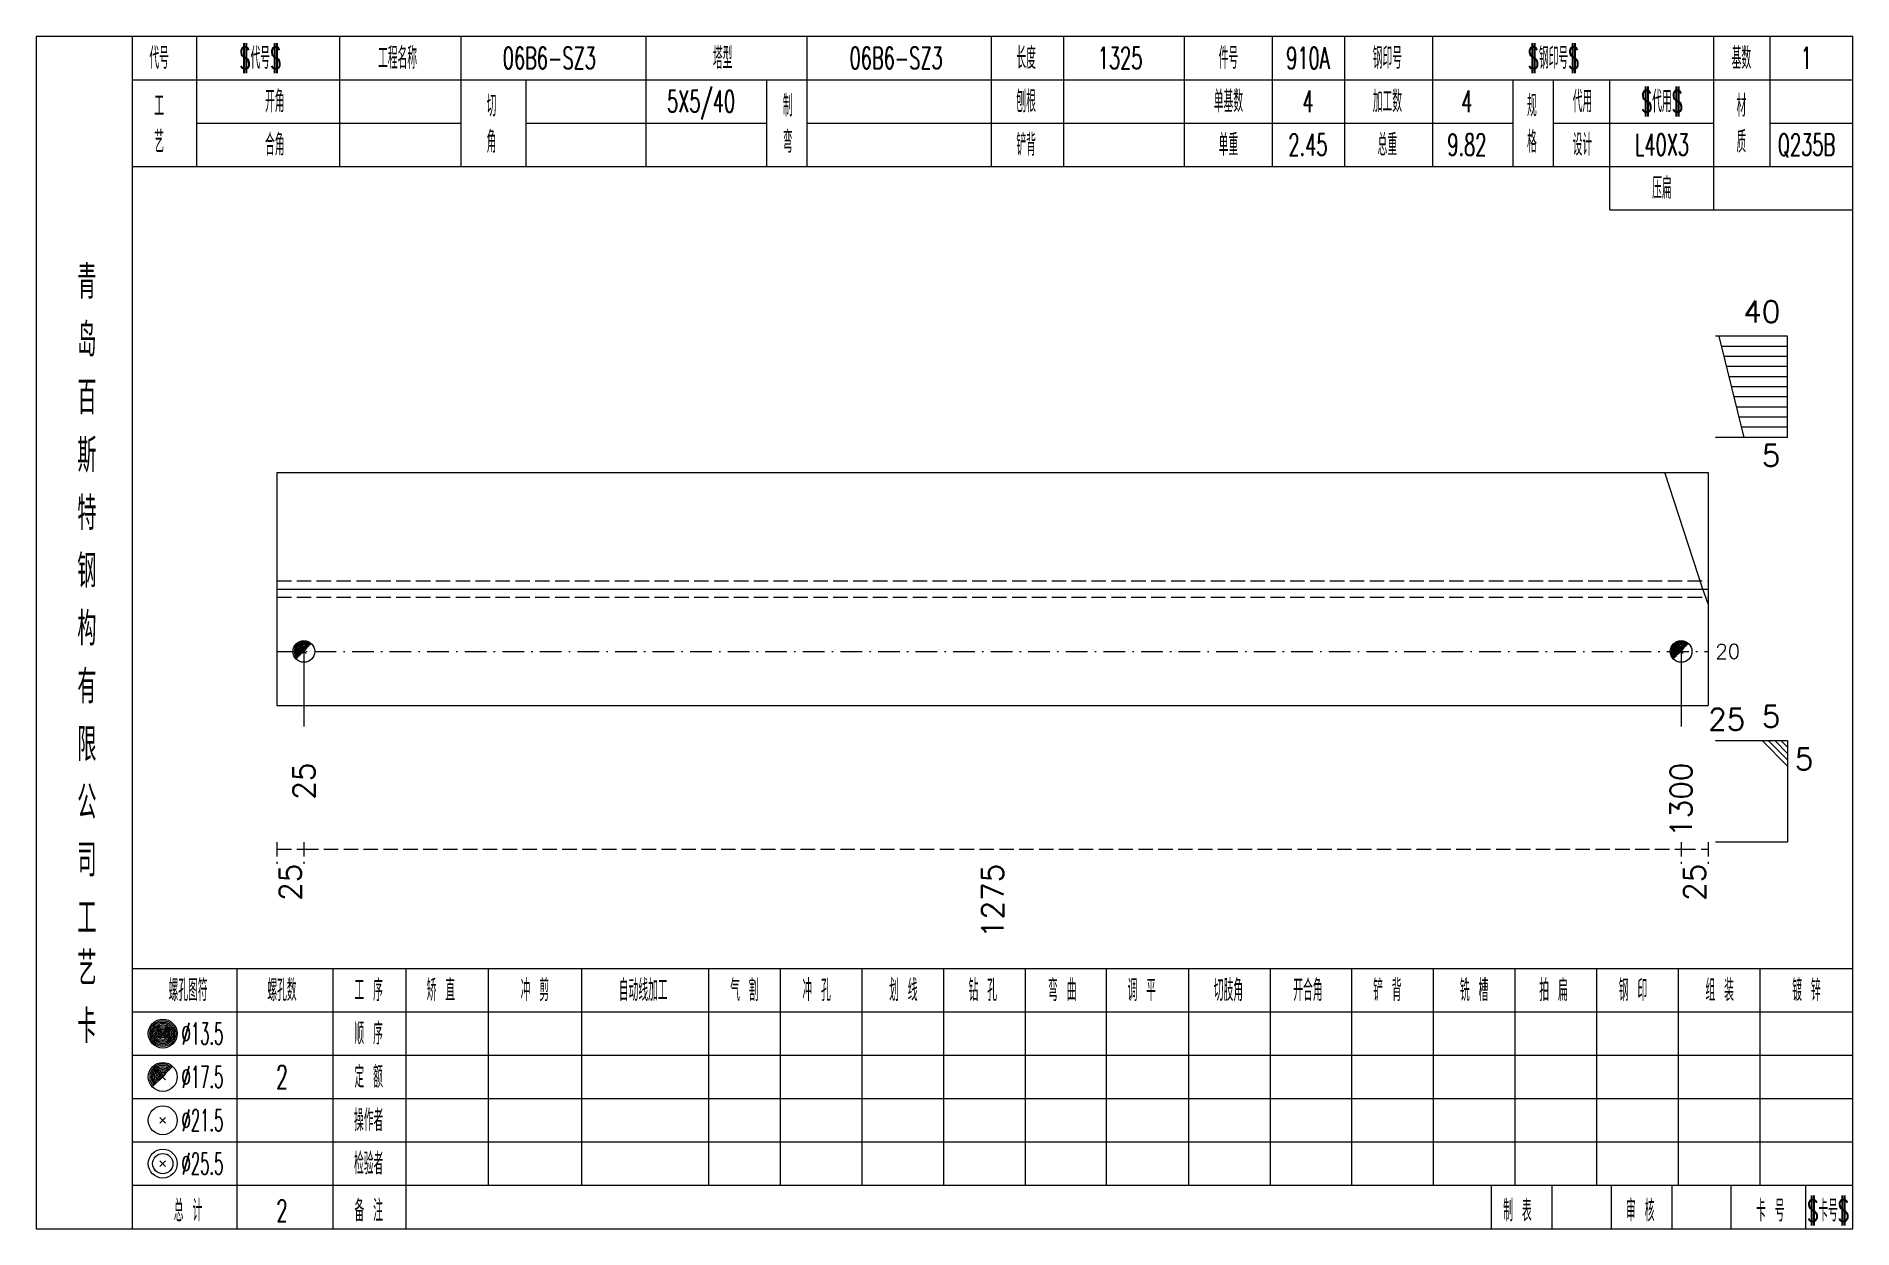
# Model space of a CAD drawing. Extents: x -533 to 8774, y 0 to 7979.
# Drawn here: x 702.8 to 954.2, y 1033.7 to 1198.7 of the extents above; entities that cross this region are included whole.
import ezdxf
from ezdxf.enums import TextEntityAlignment as Align

# ---------------------------------------------------------------- set-up
doc = ezdxf.new("R2010")
doc.units = 0
doc.header["$MEASUREMENT"] = 0
doc.linetypes.add('一点画线', pattern=[5.2, 3, -1, 0.2, -1])
doc.linetypes.add('虚线', pattern=[2.75, 2, -0.75])
doc.layers.get('0').update_dxf_attribs({"linetype": 'CONTINUOUS', "lineweight": 25})
for name, color, linetype, lineweight in [('1', 7, 'CONTINUOUS', 25), ('4', 7, 'CONTINUOUS', 25), ('5', 7, 'CONTINUOUS', 25)]:
    doc.layers.add(name, color=color, linetype=linetype, lineweight=lineweight)
doc.styles.get("Standard").update_dxf_attribs({"font": 'simplex.shx', "width": 0.7, "height": 3, "bigfont": 'gbhzfs.shx'})

msp = doc.modelspace()

# ---------------------------------------------------------------- texts
at = {"color": 7, "linetype": 'Continuous', "lineweight": 13}
for s, p in [('40', (944.2, 1158.2)), ('5', (944.2, 1102.2))]:
    msp.add_text(s, height=3, dxfattribs=at).set_placement(p, align=Align.BOTTOM_RIGHT)
msp.add_text('5', height=3, dxfattribs=at).set_placement((944.2, 1142.2), align=Align.TOP_RIGHT)
msp.add_text('20', height=2, dxfattribs=at).set_placement((935.2, 1113.58), align=Align.MIDDLE_LEFT)
msp.add_text('5', height=3, dxfattribs=at).set_placement((946.2, 1100.2), align=Align.TOP_LEFT)
at = {"color": 8, "linetype": 'Continuous', "lineweight": 9}
for s, p in [('25', (737.97, 1084.2)), ('1275', (835.15, 1084.2)), ('25', (932.33, 1084.2))]:
    msp.add_text(s, height=3, rotation=90, dxfattribs=at).set_placement(p, align=Align.MIDDLE_RIGHT)
at = {"layer": '1', "color": 7, "linetype": 'Continuous', "lineweight": 13}
msp.add_text('25', height=3, dxfattribs=at).set_placement((934.2, 1104.2), align=Align.MIDDLE_LEFT)
for s, p in [('25', (739.84, 1098.2)), ('1300', (930.46, 1098.2))]:
    msp.add_text(s, height=3, rotation=90, dxfattribs=at).set_placement(p, align=Align.MIDDLE_RIGHT)
at = {"layer": '4', "color": 1, "linetype": 'Continuous', "lineweight": 13}
for s, height, width, p in [('代号', 3, 0.6, (719.8, 1195.7)), ('$代号$', 3, 0.6, (733.8, 1195.7)), ('工程名称', 3, 0.6, (752.8, 1195.7)), ('06B6-SZ3', 3, 0.6, (773.8, 1195.7)), ('塔型', 3, 0.6, (797.8, 1195.7)), ('06B6-SZ3', 3, 0.6, (821.8, 1195.7)), ('长度', 3, 0.6, (839.8, 1195.7)), ('1325', 3, 0.6, (852.8, 1195.7)), ('件号', 3, 0.6, (867.8, 1195.7)), ('910A', 3, 0.6, (878.8, 1195.7)), ('钢印号', 3, 0.6, (889.8, 1195.7)), ('$钢印号$', 3, 0.6, (912.8, 1195.7)), ('基数', 3, 0.6, (938.8, 1195.7)), ('1', 3, 0.6, (947.8, 1195.7)), ('5X5/40', 3, 0.6, (794.8, 1189.7)), ('$代用$', 3, 0.6, (927.8, 1189.7)), ('工', 3, 0.6, (719.8, 1189.1)), ('开角', 3, 0.6, (735.8, 1189.7)), ('切', 3, 0.6, (765.8, 1189.1)), ('制', 3, 0.6, (806.8, 1189.1)), ('刨根', 3, 0.6, (839.8, 1189.7)), ('单基数', 3, 0.6, (867.8, 1189.7)), ('4', 3, 0.6, (878.8, 1189.7)), ('加工数', 3, 0.6, (889.8, 1189.7)), ('4', 3, 0.6, (900.8, 1189.7)), ('规', 3, 0.6, (909.8, 1189.1)), ('代用', 3, 0.6, (916.8, 1189.7)), ('材', 3, 0.6, (938.8, 1189.1)), ('艺', 3, 0.6, (719.8, 1184.1)), ('合角', 3, 0.6, (735.8, 1183.7)), ('角', 3, 0.6, (765.8, 1184.1)), ('弯', 3, 0.6, (806.8, 1184.1)), ('铲背', 3, 0.6, (839.8, 1183.7)), ('单重', 3, 0.6, (867.8, 1183.7)), ('2.45', 3, 0.6, (878.8, 1183.7)), ('总重', 3, 0.6, (889.8, 1183.7)), ('9.82', 3, 0.6, (900.8, 1183.7)), ('格', 3, 0.6, (909.8, 1184.1)), ('设计', 3, 0.6, (916.8, 1183.7)), ('L40X3', 3, 0.6, (927.8, 1183.7)), ('质', 3, 0.6, (938.8, 1184.1)), ('Q235B', 3, 0.6, (947.8, 1183.7)), ('压扁', 3, 0.6, (927.8, 1177.7)), ('青', 4.6, 0.8, (709.8, 1164.7)), ('岛', 4.6, 0.8, (709.8, 1156.7)), ('百', 4.6, 0.8, (709.8, 1148.7)), ('斯', 4.6, 0.8, (709.8, 1140.7)), ('特', 4.6, 0.8, (709.8, 1132.7)), ('钢', 4.6, 0.8, (709.8, 1124.7)), ('构', 4.6, 0.8, (709.8, 1116.7)), ('有', 4.6, 0.8, (709.8, 1108.7)), ('限', 4.6, 0.8, (709.8, 1100.7)), ('公', 4.6, 0.8, (709.8, 1092.7)), ('司', 4.6, 0.8, (709.8, 1084.7)), ('工', 4.6, 0.8, (709.8, 1076.7)), ('艺', 4.6, 0.8, (709.8, 1069.7)), ('螺孔图符', 3, 0.6, (723.8, 1066.7)), ('螺孔数', 3, 0.6, (736.8, 1066.7)), ('工 序', 3, 0.6, (748.8, 1066.7)), ('矫 直', 3, 0.6, (758.8, 1066.7)), ('冲 剪', 3, 0.6, (771.8, 1066.7)), ('自动线加工', 3, 0.6, (786.8, 1066.7)), ('气 割', 3, 0.6, (800.8, 1066.7)), ('冲 孔', 3, 0.6, (810.8, 1066.7)), ('划 线', 3, 0.6, (822.8, 1066.7)), ('钻 孔', 3, 0.6, (833.8, 1066.7)), ('弯 曲', 3, 0.6, (844.8, 1066.7)), ('切肢角', 3, 0.6, (867.8, 1066.7)), ('开合角', 3, 0.6, (878.8, 1066.7)), ('铲 背', 3, 0.6, (889.8, 1066.7)), ('铣 槽', 3, 0.6, (901.8, 1066.7)), ('拍 扁', 3, 0.6, (912.8, 1066.7)), ('钢 印', 3, 0.6, (923.8, 1066.7)), ('组 装', 3, 0.6, (935.8, 1066.7)), ('镀 锌', 3, 0.6, (947.8, 1066.7)), ('调 平', 3, 0.6, (855.8, 1066.7)), ('卡', 4.6, 0.8, (709.8, 1061.7)), ('%%C13.5', 3, 0.5, (725.8, 1060.7)), ('顺 序', 3, 0.6, (748.8, 1060.7)), ('%%C17.5', 3, 0.5, (725.8, 1054.7)), ('2', 3.2, 0.6, (736.8, 1054.7)), ('定 额', 3, 0.6, (748.8, 1054.7)), ('%%C21.5', 3, 0.5, (725.8, 1048.7)), ('操作者', 3, 0.6, (748.8, 1048.7)), ('%%C25.5', 3, 0.5, (725.8, 1042.7)), ('检验者', 3, 0.6, (748.8, 1042.7)), ('总 计', 3, 0.6, (723.8, 1036.2)), ('2', 3, 0.6, (736.8, 1036.2)), ('备 注', 3, 0.6, (748.8, 1036.2)), ('制 表', 3, 0.6, (907.8, 1036.2)), ('审 核', 3, 0.6, (924.8, 1036.2)), ('卡 号', 3, 0.6, (942.8, 1036.2)), ('$卡号$', 3, 0.6, (950.8, 1036.2))]:
    msp.add_text(s, height=height, dxfattribs=dict(at, width=width)).set_placement(p, align=Align.MIDDLE_CENTER)

# ---------------------------------------------------------------- blocks, each defined once
blk = doc.blocks.new('孔17.5')
at = {"layer": '5', "color": 7, "linetype": 'Continuous', "lineweight": 0}
for p, q in [((-0.2, -0.2), (0.2, 0.2)), ((-0.2, 0.2), (0.2, -0.2))]:
    blk.add_line(p, q, dxfattribs=at)
at = {"layer": '5', "color": 7, "linetype": 'Continuous', "lineweight": 13}
blk.add_circle((0, 0), 1, dxfattribs=at)
for radius in [0.9, 0.8, 0.7, 0.6, 0.5, 0.4, 0.3, 0.2, 0.1]:
    blk.add_arc((0, 0), radius, 45, 225, dxfattribs=at)

# ---------------------------------------------------------------- linework, layer by layer
at = {"color": 7, "linetype": 'Continuous', "lineweight": 13}
for p, q in [((945.2, 1157.2), (935.2, 1157.2)), ((939.2, 1143.2), (935.7, 1157.2)), ((945.2, 1143.2), (945.2, 1157.2)), ((945.2, 1155.8), (936.05, 1155.8)), ((945.2, 1154.4), (936.4, 1154.4)), ((945.2, 1153), (936.75, 1153)), ((945.2, 1151.6), (937.1, 1151.6)), ((945.2, 1150.2), (937.45, 1150.2)), ((945.2, 1148.8), (937.8, 1148.8)), ((945.2, 1147.4), (938.15, 1147.4)), ((945.2, 1146), (938.5, 1146)), ((945.2, 1144.6), (938.85, 1144.6)), ((945.2, 1143.2), (935.2, 1143.2)), ((933.45, 1122.2), (928.22, 1138.33)), ((934.2, 1120.19), (933.45, 1122.2)), ((739.84, 1113.58), (739.84, 1103.2)), ((930.46, 1113.58), (930.46, 1103.2)), ((945.2, 1101.2), (935.2, 1101.2)), ((941.7, 1101.2), (945.2, 1097.7)), ((942.57, 1101.2), (945.2, 1098.58)), ((943.45, 1101.2), (945.2, 1099.45)), ((944.32, 1101.2), (945.2, 1100.33)), ((945.2, 1101.2), (945.2, 1087.2)), ((945.2, 1087.2), (935.2, 1087.2))]:
    msp.add_line(p, q, dxfattribs=at)
at = {"color": 7, "linetype": 'Continuous', "lineweight": 18}
for p, q in [((736.1, 1138.33), (736.1, 1106.08)), ((736.1, 1138.33), (934.2, 1138.33)), ((934.2, 1138.33), (934.2, 1106.08)), ((736.1, 1122.2), (934.2, 1122.2))]:
    msp.add_line(p, q, dxfattribs=at)
at = {"color": 1, "linetype": '虚线', "lineweight": 18}
for p, q in [((736.1, 1123.33), (934.2, 1123.33)), ((736.1, 1121.08), (934.2, 1121.08))]:
    msp.add_line(p, q, dxfattribs=at)
at = {"color": 3, "linetype": '一点画线', "lineweight": 13}
msp.add_line((736.1, 1113.58), (934.2, 1113.58), dxfattribs=at)
at = {"color": 8, "linetype": '虚线', "lineweight": 9}
for p, q in [((736.1, 1087.2), (736.1, 1084.2)), ((736.1, 1086.2), (739.84, 1086.2)), ((739.84, 1087.2), (739.84, 1084.2)), ((739.84, 1087.2), (739.84, 1084.2)), ((739.84, 1086.2), (930.46, 1086.2)), ((930.46, 1087.2), (930.46, 1084.2)), ((930.46, 1087.2), (930.46, 1084.2)), ((930.46, 1086.2), (934.2, 1086.2)), ((934.2, 1087.2), (934.2, 1084.2))]:
    msp.add_line(p, q, dxfattribs=at)
at = {"layer": '1', "color": 7, "linetype": 'Continuous', "lineweight": 18}
msp.add_line((736.1, 1106.08), (934.2, 1106.08), dxfattribs=at)
at = {"layer": '4', "color": 1, "linetype": 'Continuous', "lineweight": 18}
for p, q in [((716.1, 1033.7), (716.1, 1198.7)), ((725, 1180.7), (725, 1198.7)), ((744.8, 1180.7), (744.8, 1198.7)), ((761.6, 1180.7), (761.6, 1198.7)), ((787.2, 1180.7), (787.2, 1198.7)), ((809.5, 1180.7), (809.5, 1198.7)), ((835, 1180.7), (835, 1198.7)), ((845, 1180.7), (845, 1198.7)), ((861.7, 1180.7), (861.7, 1198.7)), ((873.9, 1180.7), (873.9, 1198.7)), ((883.9, 1180.7), (883.9, 1198.7)), ((896.1, 1180.7), (896.1, 1198.7)), ((935, 1174.7), (935, 1198.7)), ((942.8, 1180.7), (942.8, 1198.7)), ((716.1, 1192.7), (954.2, 1192.7)), ((770.6, 1180.7), (770.6, 1192.7)), ((803.9, 1180.7), (803.9, 1192.7)), ((907.2, 1180.7), (907.2, 1192.7)), ((912.8, 1180.7), (912.8, 1192.7)), ((920.6, 1174.7), (920.6, 1192.7)), ((725, 1186.7), (761.6, 1186.7)), ((770.6, 1186.7), (803.9, 1186.7)), ((809.5, 1186.7), (907.2, 1186.7)), ((912.8, 1186.7), (935, 1186.7)), ((942.8, 1186.7), (954.2, 1186.7)), ((716.1, 1180.7), (954.2, 1180.7)), ((920.6, 1174.7), (954.2, 1174.7)), ((716.1, 1069.7), (954.2, 1069.7)), ((730.6, 1033.7), (730.6, 1069.7)), ((743.9, 1033.7), (743.9, 1069.7)), ((754, 1033.7), (754, 1069.7)), ((765.4, 1039.7), (765.4, 1069.7)), ((778.3, 1039.7), (778.3, 1069.7)), ((795.9, 1039.7), (795.9, 1069.7)), ((805.8, 1039.7), (805.8, 1069.7)), ((817.1, 1039.7), (817.1, 1069.7)), ((828.4, 1039.7), (828.4, 1069.7)), ((839.7, 1039.7), (839.7, 1069.7)), ((850.9, 1039.7), (850.9, 1069.7)), ((862.3, 1039.7), (862.3, 1069.7)), ((873.6, 1039.7), (873.6, 1069.7)), ((884.9, 1039.7), (884.9, 1069.7)), ((896.2, 1039.7), (896.2, 1069.7)), ((907.5, 1039.7), (907.5, 1069.7)), ((918.8, 1039.7), (918.8, 1069.7)), ((930.1, 1039.7), (930.1, 1069.7)), ((941.4, 1039.7), (941.4, 1069.7)), ((716.1, 1063.7), (954.2, 1063.7)), ((716.1, 1057.7), (954.2, 1057.7)), ((716.1, 1051.7), (954.2, 1051.7)), ((716.1, 1045.7), (954.2, 1045.7)), ((716.1, 1039.7), (954.2, 1039.7)), ((904.2, 1033.7), (904.2, 1039.7)), ((912.6, 1033.7), (912.6, 1039.7)), ((920.8, 1033.7), (920.8, 1039.7)), ((929.2, 1033.7), (929.2, 1039.7)), ((937.4, 1033.7), (937.4, 1039.7)), ((947.7, 1033.7), (947.7, 1039.7))]:
    msp.add_line(p, q, dxfattribs=at)
at = {"layer": '4', "color": 7, "linetype": 'Continuous', "lineweight": 13}
for p, q in [((720.1, 1060.5), (720.5, 1060.9)), ((720.5, 1060.5), (720.1, 1060.9)), ((719.9, 1048.3), (720.7, 1049.1)), ((720.7, 1048.3), (719.9, 1049.1)), ((719.9, 1042.3), (720.7, 1043.1)), ((720.7, 1042.3), (719.9, 1043.1))]:
    msp.add_line(p, q, dxfattribs=at)
at = {"layer": '4', "color": 7, "linetype": 'Continuous', "lineweight": 0}
for p, q in [((719.9, 1054.3), (720.7, 1055.1)), ((719.9, 1055.1), (720.7, 1054.3))]:
    msp.add_line(p, q, dxfattribs=at)
at = {"layer": '4', "color": 1, "linetype": 'Continuous', "lineweight": 18}
msp.add_lwpolyline([(702.8, 1198.7), (702.8, 1033.7), (954.2, 1033.7), (954.2, 1198.7)], close=True, dxfattribs=at)
at = {"layer": '4', "color": 7, "linetype": 'Continuous', "lineweight": 13}
for centre, radius in [((720.3, 1060.7), 2), ((720.3, 1060.7), 1.8), ((720.3, 1060.7), 1.6), ((720.3, 1060.7), 1.4), ((720.3, 1060.7), 1.2), ((720.3, 1060.7), 1), ((720.3, 1060.7), 0.8), ((720.3, 1060.7), 0.6), ((720.3, 1060.7), 0.4), ((720.3, 1060.7), 0.2), ((720.3, 1054.7), 2), ((720.3, 1048.7), 2), ((720.3, 1042.7), 2), ((720.3, 1042.7), 1.4)]:
    msp.add_circle(centre, radius, dxfattribs=at)
for radius in [1.8, 1.6, 1.4, 1.2, 1, 0.8, 0.6, 0.4, 0.2]:
    msp.add_arc((720.3, 1054.7), radius, 45, 225, dxfattribs=at)

# ---------------------------------------------------------------- block references
at = {"layer": '1', "color": 7, "linetype": 'Continuous', "lineweight": 13, "xscale": 1.5, "yscale": 1.5, "zscale": 1.5}
for p in [(739.84, 1113.58), (930.46, 1113.58)]:
    msp.add_blockref('孔17.5', p, dxfattribs=at)

msp.set_redraw_order([(e.dxf.handle, doc.entitydb.next_handle()) for e in msp.query("TEXT MTEXT ATTDEF DIMENSION ARC_DIMENSION")])  # texts and dimensions are drawn at this point

doc.saveas('drawing.dxf')
